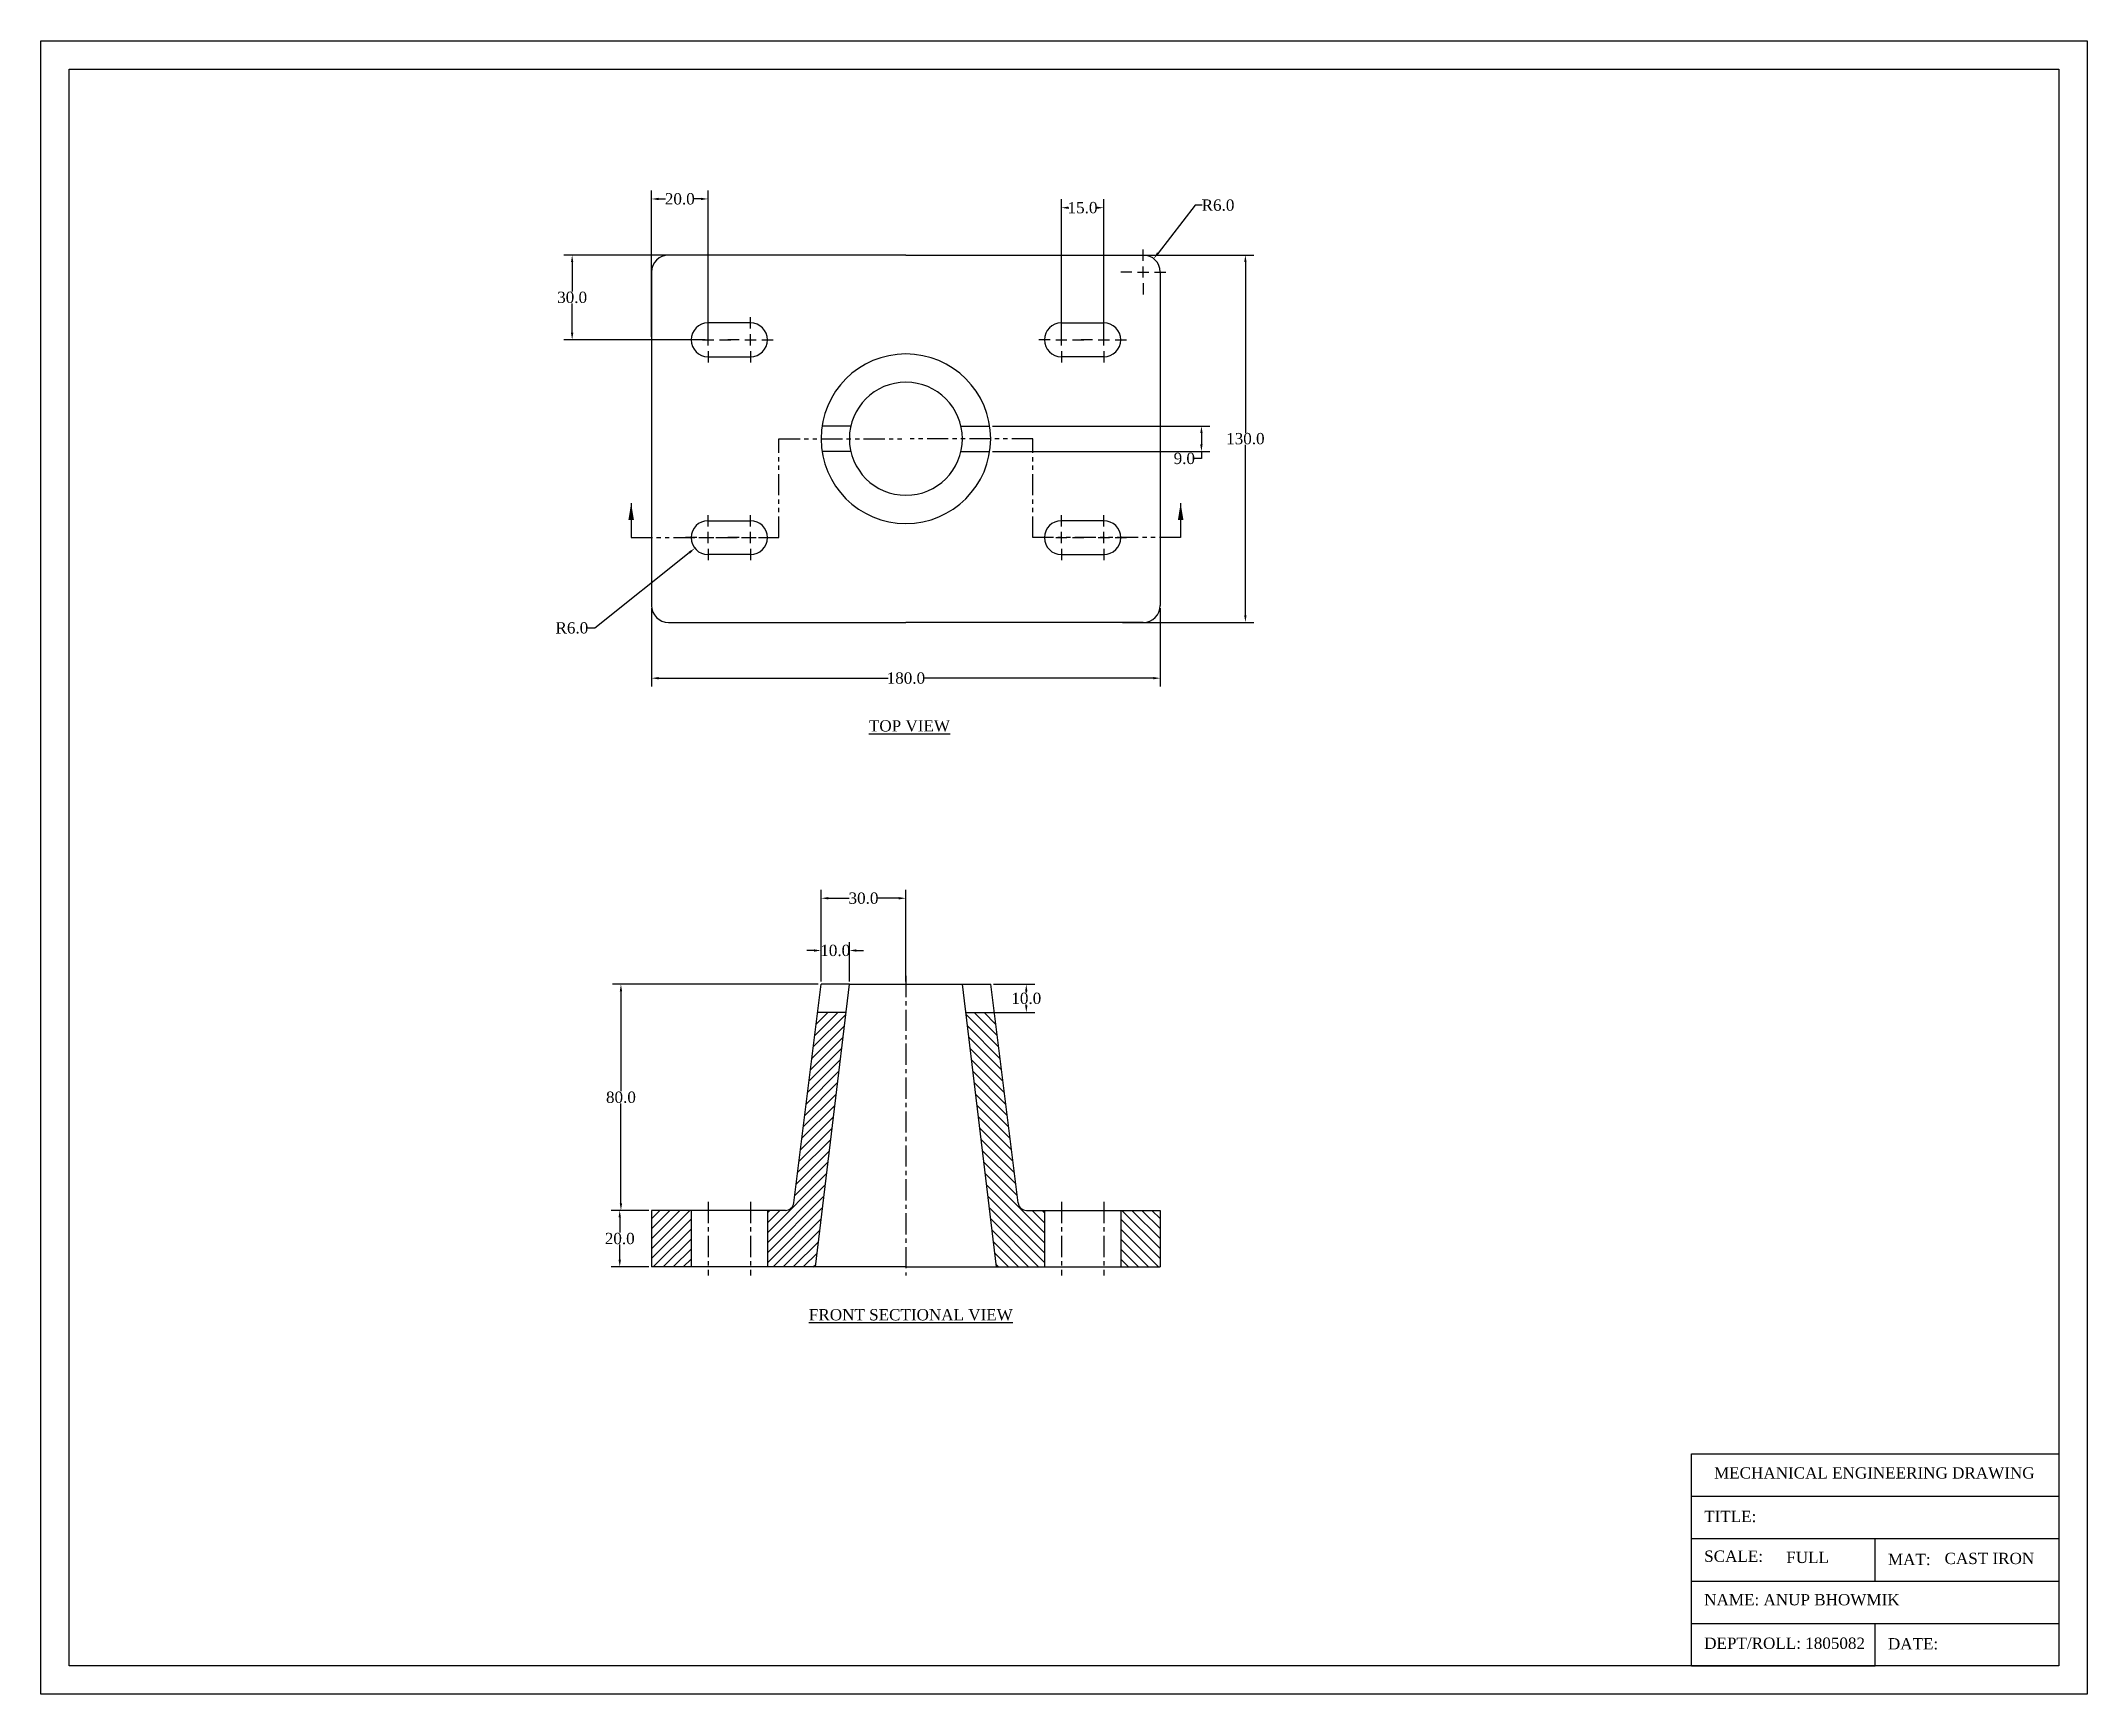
# Model space of a CAD drawing. Header units: millimetres. Extents: x 14 to 738, y -548 to 37.
import ezdxf

# ---------------------------------------------------------------- set-up
doc = ezdxf.new("R2010")
doc.units = ezdxf.units.MM
doc.header["$MEASUREMENT"] = 0
doc.linetypes.add('CENTER', pattern=[2, 1.25, -0.25, 0.25, -0.25])
doc.linetypes.add('PHANTOM', pattern=[2.5, 1.25, -0.25, 0.25, -0.25, 0.25, -0.25])
doc.styles.get("Standard").update_dxf_attribs({"font": 'times.ttf', "height": 4})
doc.dimstyles.get("Standard").update_dxf_attribs({"dimtxt": 2, "dimasz": 2.5, "dimexe": 3, "dimexo": 1, "dimgap": 0.09, "dimtad": 0, "dimtih": 1, "dimtoh": 1, "dimdec": 1, "dimzin": 0, "dimdsep": 46, "dimtxsty": 'Standard', "dimcen": -2, "dimadec": 0, "dimazin": 0, "dimtfac": 1, "dimtdec": 1, "dimtofl": 0, "dimtmove": 0, "dimatfit": 3, "dimfxl": 1, "dimtolj": 1, "dimtzin": 0, "dimarcsym": 0})

# ---------------------------------------------------------------- blocks, each defined once
blk = doc.blocks.new('*D1')
at = {"color": 0, "lineweight": -2}
for p, q in [((248.58, -38.73), (198.49, -38.73)), ((201.49, -41.23), (201.49, -51.6)), ((201.49, -66.23), (201.49, -55.87)), ((248.58, -68.73), (198.49, -68.73))]:
    blk.add_line(p, q, dxfattribs=at)
at = {"color": 0}
for points in [[(201.07, -41.23), (201.9, -41.23), (201.49, -38.73)], [(201.07, -66.23), (201.9, -66.23), (201.49, -68.73)]]:
    blk.add_solid(points, dxfattribs=at)
at = {"layer": 'Defpoints', "color": 0}
for p in [(201.49, -38.73), (249.58, -38.73), (249.58, -68.73)]:
    blk.add_point(p, dxfattribs=at)
at = {"color": 0, "insert": (201.49, -53.73), "char_height": 4, "attachment_point": 5}
blk.add_mtext('\\A1;30.0', dxfattribs=at)
blk = doc.blocks.new('*D2')
at = {"color": 0, "lineweight": -2}
for p, q in [((229.58, -67.73), (229.58, -15.88)), ((232.08, -18.88), (234.49, -18.88)), ((247.08, -18.88), (244.67, -18.88)), ((249.58, -67.73), (249.58, -15.88))]:
    blk.add_line(p, q, dxfattribs=at)
at = {"color": 0}
for points in [[(232.08, -18.46), (232.08, -19.3), (229.58, -18.88)], [(247.08, -18.46), (247.08, -19.3), (249.58, -18.88)]]:
    blk.add_solid(points, dxfattribs=at)
at = {"layer": 'Defpoints', "color": 0}
for p in [(229.58, -18.88), (229.58, -68.73), (249.58, -68.73)]:
    blk.add_point(p, dxfattribs=at)
at = {"color": 0, "insert": (239.58, -18.88), "char_height": 4, "attachment_point": 5}
blk.add_mtext('\\A1;20.0', dxfattribs=at)
blk = doc.blocks.new('*D3')
at = {"color": 0, "lineweight": -2}
for p, q in [((421.93, -21.1), (408.8, -38.02)), ((424.43, -21.1), (421.93, -21.1)), ((403.58, -40.73), (403.58, -36.73)), ((403.58, -46.73), (403.58, -42.73)), ((399.58, -44.73), (395.58, -44.73)), ((401.58, -44.73), (405.58, -44.73)), ((403.58, -48.73), (403.58, -52.73)), ((407.58, -44.73), (411.58, -44.73))]:
    blk.add_line(p, q, dxfattribs=at)
at = {"color": 0}
blk.add_solid([(408.47, -37.76), (409.12, -38.28), (407.26, -39.99)], dxfattribs=at)
at = {"layer": 'Defpoints', "color": 0}
for p in [(407.26, -39.99), (403.58, -44.73)]:
    blk.add_point(p, dxfattribs=at)
at = {"color": 0, "insert": (430.02, -21.1), "char_height": 4, "attachment_point": 5}
blk.add_mtext('\\A1;R6.0', dxfattribs=at)
blk = doc.blocks.new('*D4')
at = {"color": 0, "lineweight": -2}
for p, q in [((229.58, -163.73), (229.58, -191.46)), ((409.58, -163.73), (409.58, -191.46)), ((232.08, -188.46), (313.3, -188.46)), ((407.08, -188.46), (325.87, -188.46))]:
    blk.add_line(p, q, dxfattribs=at)
at = {"color": 0}
for points in [[(232.08, -188.04), (232.08, -188.88), (229.58, -188.46)], [(407.08, -188.04), (407.08, -188.88), (409.58, -188.46)]]:
    blk.add_solid(points, dxfattribs=at)
at = {"layer": 'Defpoints', "color": 0}
for p in [(229.58, -162.73), (409.58, -162.73), (409.58, -188.46)]:
    blk.add_point(p, dxfattribs=at)
at = {"color": 0, "insert": (319.58, -188.46), "char_height": 4, "attachment_point": 5}
blk.add_mtext('\\A1;180.0', dxfattribs=at)
blk = doc.blocks.new('*D5')
at = {"color": 0, "lineweight": -2}
for p, q in [((396.26, -38.73), (442.7, -38.73)), ((439.7, -41.23), (439.7, -101.6)), ((439.7, -166.23), (439.7, -105.87)), ((396.26, -168.73), (442.7, -168.73))]:
    blk.add_line(p, q, dxfattribs=at)
at = {"color": 0}
for points in [[(439.29, -41.23), (440.12, -41.23), (439.7, -38.73)], [(439.29, -166.23), (440.12, -166.23), (439.7, -168.73)]]:
    blk.add_solid(points, dxfattribs=at)
at = {"layer": 'Defpoints', "color": 0}
for p in [(395.26, -38.73), (395.26, -168.73), (439.7, -168.73)]:
    blk.add_point(p, dxfattribs=at)
at = {"color": 0, "insert": (439.7, -103.73), "char_height": 4, "attachment_point": 5}
blk.add_mtext('\\A1;130.0', dxfattribs=at)
blk = doc.blocks.new('*D6')
at = {"color": 0, "lineweight": -2}
for p, q in [((249.58, -134.73), (249.58, -130.73)), ((249.58, -140.73), (249.58, -136.73)), ((209.49, -170.7), (242.94, -144.03)), ((245.58, -138.73), (241.58, -138.73)), ((247.58, -138.73), (251.58, -138.73)), ((249.58, -142.73), (249.58, -146.73)), ((253.58, -138.73), (257.58, -138.73)), ((206.99, -170.7), (209.49, -170.7))]:
    blk.add_line(p, q, dxfattribs=at)
at = {"color": 0}
blk.add_solid([(242.68, -143.71), (243.2, -144.36), (244.89, -142.48)], dxfattribs=at)
at = {"layer": 'Defpoints', "color": 0}
for p in [(244.89, -142.48), (249.58, -138.73)]:
    blk.add_point(p, dxfattribs=at)
at = {"color": 0, "insert": (201.39, -170.7), "char_height": 4, "attachment_point": 5}
blk.add_mtext('\\A1;R6.0', dxfattribs=at)
blk = doc.blocks.new('*D7')
at = {"color": 0, "lineweight": -2}
for p, q in [((350.24, -99.23), (427.15, -99.23)), ((350.24, -108.23), (427.15, -108.23)), ((424.15, -101.73), (424.15, -105.73)), ((424.15, -108.23), (424.15, -110.73)), ((424.15, -110.73), (421.65, -110.73))]:
    blk.add_line(p, q, dxfattribs=at)
at = {"color": 0}
for points in [[(423.73, -101.73), (424.57, -101.73), (424.15, -99.23)], [(423.73, -105.73), (424.57, -105.73), (424.15, -108.23)]]:
    blk.add_solid(points, dxfattribs=at)
at = {"layer": 'Defpoints', "color": 0}
for p in [(349.24, -99.23), (349.24, -108.23), (424.15, -108.23)]:
    blk.add_point(p, dxfattribs=at)
at = {"color": 0, "insert": (418.09, -110.73), "char_height": 4, "attachment_point": 5}
blk.add_mtext('\\A1;9.0', dxfattribs=at)
blk = doc.blocks.new('*D8')
at = {"color": 0, "lineweight": -2}
for p, q in [((374.58, -67.73), (374.58, -18.99)), ((389.58, -67.73), (389.58, -18.99)), ((377.08, -21.99), (377.28, -21.99)), ((387.08, -21.99), (386.89, -21.99))]:
    blk.add_line(p, q, dxfattribs=at)
at = {"color": 0}
for points in [[(377.08, -21.57), (377.08, -22.4), (374.58, -21.99)], [(387.08, -21.57), (387.08, -22.4), (389.58, -21.99)]]:
    blk.add_solid(points, dxfattribs=at)
at = {"layer": 'Defpoints', "color": 0}
for p in [(389.58, -21.99), (374.58, -68.73), (389.58, -68.73)]:
    blk.add_point(p, dxfattribs=at)
at = {"color": 0, "insert": (382.08, -21.99), "char_height": 4, "attachment_point": 5}
blk.add_mtext('\\A1;15.0', dxfattribs=at)
blk = doc.blocks.new('*D9')
at = {"color": 0, "lineweight": -2}
for p, q in [((228.58, -376.79), (215.33, -376.79)), ((218.33, -379.29), (218.33, -384.66)), ((218.33, -394.29), (218.33, -388.92)), ((228.58, -396.79), (215.33, -396.79))]:
    blk.add_line(p, q, dxfattribs=at)
at = {"color": 0}
for points in [[(217.91, -379.29), (218.75, -379.29), (218.33, -376.79)], [(217.91, -394.29), (218.75, -394.29), (218.33, -396.79)]]:
    blk.add_solid(points, dxfattribs=at)
at = {"layer": 'Defpoints', "color": 0}
for p in [(229.58, -376.79), (218.33, -396.79), (229.58, -396.79)]:
    blk.add_point(p, dxfattribs=at)
at = {"color": 0, "insert": (218.33, -386.79), "char_height": 4, "attachment_point": 5}
blk.add_mtext('\\A1;20.0', dxfattribs=at)
blk = doc.blocks.new('*D10')
at = {"color": 0, "lineweight": -2}
for p, q in [((288.58, -296.79), (215.75, -296.79)), ((218.75, -299.29), (218.75, -334.66)), ((218.75, -374.29), (218.75, -338.92)), ((228.52, -376.79), (215.75, -376.79))]:
    blk.add_line(p, q, dxfattribs=at)
at = {"color": 0}
for points in [[(218.34, -299.29), (219.17, -299.29), (218.75, -296.79)], [(218.34, -374.29), (219.17, -374.29), (218.75, -376.79)]]:
    blk.add_solid(points, dxfattribs=at)
at = {"layer": 'Defpoints', "color": 0}
for p in [(289.58, -296.79), (218.75, -376.79), (229.52, -376.79)]:
    blk.add_point(p, dxfattribs=at)
at = {"color": 0, "insert": (218.75, -336.79), "char_height": 4, "attachment_point": 5}
blk.add_mtext('\\A1;80.0', dxfattribs=at)
blk = doc.blocks.new('*D11')
at = {"color": 0, "lineweight": -2}
for p, q in [((289.58, -295.79), (289.58, -281.83)), ((299.58, -295.79), (299.58, -281.83)), ((287.08, -284.83), (284.58, -284.83)), ((302.08, -284.83), (304.58, -284.83))]:
    blk.add_line(p, q, dxfattribs=at)
at = {"color": 0}
for points in [[(287.08, -284.42), (287.08, -285.25), (289.58, -284.83)], [(302.08, -284.42), (302.08, -285.25), (299.58, -284.83)]]:
    blk.add_solid(points, dxfattribs=at)
at = {"layer": 'Defpoints', "color": 0}
for p in [(299.58, -284.83), (289.58, -296.79), (299.58, -296.79)]:
    blk.add_point(p, dxfattribs=at)
at = {"color": 0, "insert": (294.58, -284.83), "char_height": 4, "attachment_point": 5}
blk.add_mtext('\\A1;10.0', dxfattribs=at)
blk = doc.blocks.new('*D12')
at = {"color": 0, "lineweight": -2}
for p, q in [((350.58, -296.79), (365.18, -296.79)), ((362.18, -299.29), (362.18, -299.66)), ((362.18, -304.29), (362.18, -303.92)), ((350.58, -306.79), (365.18, -306.79))]:
    blk.add_line(p, q, dxfattribs=at)
at = {"color": 0}
for points in [[(361.77, -299.29), (362.6, -299.29), (362.18, -296.79)], [(361.77, -304.29), (362.6, -304.29), (362.18, -306.79)]]:
    blk.add_solid(points, dxfattribs=at)
at = {"layer": 'Defpoints', "color": 0}
for p in [(349.58, -296.79), (349.58, -306.79), (362.18, -306.79)]:
    blk.add_point(p, dxfattribs=at)
at = {"color": 0, "insert": (362.18, -301.79), "char_height": 4, "attachment_point": 5}
blk.add_mtext('\\A1;10.0', dxfattribs=at)
blk = doc.blocks.new('*D13')
at = {"color": 0, "lineweight": -2}
for p, q in [((289.58, -295.79), (289.58, -263.34)), ((292.08, -266.34), (299.55, -266.34)), ((317.08, -266.34), (309.62, -266.34)), ((319.58, -295.79), (319.58, -263.34))]:
    blk.add_line(p, q, dxfattribs=at)
at = {"color": 0}
for points in [[(292.08, -265.93), (292.08, -266.76), (289.58, -266.34)], [(317.08, -265.93), (317.08, -266.76), (319.58, -266.34)]]:
    blk.add_solid(points, dxfattribs=at)
at = {"layer": 'Defpoints', "color": 0}
for p in [(319.58, -266.34), (289.58, -296.79), (319.58, -296.79)]:
    blk.add_point(p, dxfattribs=at)
at = {"color": 0, "insert": (304.58, -266.34), "char_height": 4, "attachment_point": 5}
blk.add_mtext('\\A1;30.0', dxfattribs=at)

msp = doc.modelspace()

# ---------------------------------------------------------------- hatches: boundary and pattern name
h = msp.add_hatch()
h.set_pattern_fill('ANSI31', color=256, scale=20, style=0)
h.set_pattern_definition([(45, (0, -54.2357), (-1.767767, 1.767767), [])])
h.paths.add_polyline_path([(243.58, -376.79), (229.58, -376.79), (229.58, -396.79), (243.58, -396.79)])
h.paths.add_polyline_path([(270.58, -396.79), (287.55, -396.79), (298.38, -306.79), (288.33, -306.79), (279.91, -374.16, -0.378242), (276.94, -376.79), (270.58, -376.79)])
h = msp.add_hatch()
h.set_pattern_fill('ANSI31', color=256, scale=20, style=0)
h.set_pattern_definition([(135, (639.1685, -54.2357), (1.767767, 1.767767), [])])
h.paths.add_polyline_path([(395.58, -396.79), (409.58, -396.79), (409.58, -376.79), (395.58, -376.79)])
h.paths.add_polyline_path([(368.58, -376.79), (362.23, -376.79, -0.378242), (359.26, -374.16), (350.83, -306.79), (340.79, -306.79), (351.62, -396.79), (368.58, -396.79)])

# ---------------------------------------------------------------- linework, layer by layer
for p, q in [((319.58, -38.73), (235.58, -38.73)), ((319.58, -38.73), (403.58, -38.73)), ((229.58, -44.73), (229.58, -162.73)), ((409.58, -44.73), (409.58, -162.73)), ((249.58, -64.73), (249.58, -60.73)), ((264.58, -62.73), (249.58, -62.73)), ((264.58, -64.73), (264.58, -60.73)), ((374.58, -64.73), (374.58, -60.73)), ((374.58, -62.73), (389.58, -62.73)), ((389.58, -64.73), (389.58, -60.73)), ((245.58, -68.73), (241.58, -68.73)), ((247.58, -68.73), (251.58, -68.73)), ((249.58, -70.73), (249.58, -66.73)), ((253.58, -68.73), (257.58, -68.73)), ((260.58, -68.73), (256.58, -68.73)), ((262.58, -68.73), (266.58, -68.73)), ((264.58, -70.73), (264.58, -66.73)), ((268.58, -68.73), (272.58, -68.73)), ((370.58, -68.73), (366.58, -68.73)), ((372.58, -68.73), (376.58, -68.73)), ((374.58, -70.73), (374.58, -66.73)), ((378.58, -68.73), (382.58, -68.73)), ((385.58, -68.73), (381.58, -68.73)), ((387.58, -68.73), (391.58, -68.73)), ((389.58, -70.73), (389.58, -66.73)), ((393.58, -68.73), (397.58, -68.73)), ((249.58, -72.73), (249.58, -76.73)), ((249.58, -74.73), (264.58, -74.73)), ((264.58, -72.73), (264.58, -76.73)), ((374.58, -72.73), (374.58, -76.73)), ((389.58, -74.73), (374.58, -74.73)), ((389.58, -72.73), (389.58, -76.73)), ((300.1, -99.23), (289.92, -99.23)), ((339.07, -99.23), (349.24, -99.23)), ((300.1, -108.23), (289.92, -108.23)), ((339.07, -108.23), (349.24, -108.23)), ((249.58, -134.73), (249.58, -130.73)), ((249.58, -132.73), (264.58, -132.73)), ((249.58, -140.73), (249.58, -136.73)), ((264.58, -134.73), (264.58, -130.73)), ((264.58, -140.73), (264.58, -136.73)), ((374.58, -134.73), (374.58, -130.73)), ((389.58, -132.73), (374.58, -132.73)), ((374.58, -140.73), (374.58, -136.73)), ((389.58, -134.73), (389.58, -130.73)), ((389.58, -140.73), (389.58, -136.73)), ((245.58, -138.73), (241.58, -138.73)), ((247.58, -138.73), (251.58, -138.73)), ((249.58, -142.73), (249.58, -146.73)), ((264.58, -144.73), (249.58, -144.73)), ((253.58, -138.73), (257.58, -138.73)), ((260.58, -138.73), (256.58, -138.73)), ((262.58, -138.73), (266.58, -138.73)), ((264.58, -142.73), (264.58, -146.73)), ((268.58, -138.73), (272.58, -138.73)), ((370.58, -138.73), (366.58, -138.73)), ((372.58, -138.73), (376.58, -138.73)), ((374.58, -142.73), (374.58, -146.73)), ((374.58, -144.73), (389.58, -144.73)), ((378.58, -138.73), (382.58, -138.73)), ((385.58, -138.73), (381.58, -138.73)), ((387.58, -138.73), (391.58, -138.73)), ((389.58, -142.73), (389.58, -146.73)), ((393.58, -138.73), (397.58, -138.73)), ((235.58, -168.73), (319.58, -168.73)), ((403.58, -168.73), (319.58, -168.73)), ((279.91, -374.16), (289.58, -296.79)), ((287.55, -396.79), (299.58, -296.79)), ((299.58, -296.79), (289.58, -296.79)), ((299.58, -296.79), (339.58, -296.79)), ((339.58, -296.79), (349.58, -296.79)), ((351.62, -396.79), (339.58, -296.79)), ((359.26, -374.16), (349.58, -296.79)), ((298.38, -306.79), (288.33, -306.79)), ((340.79, -306.79), (350.83, -306.79)), ((276.94, -376.79), (229.58, -376.79)), ((229.58, -376.79), (229.58, -396.79)), ((362.23, -376.79), (409.58, -376.79)), ((409.58, -376.79), (409.58, -396.79)), ((319.58, -396.79), (229.58, -396.79)), ((319.58, -396.79), (279.58, -396.79)), ((319.58, -396.79), (409.58, -396.79)), ((319.58, -396.79), (359.58, -396.79)), ((597.52, -537.96), (597.52, -462.96)), ((597.52, -462.96), (727.52, -462.96)), ((727.52, -462.96), (727.52, -537.96)), ((597.52, -492.96), (597.52, -477.96)), ((597.52, -477.96), (727.52, -477.96)), ((597.52, -507.96), (597.52, -492.96)), ((597.52, -492.96), (727.52, -492.96)), ((662.52, -507.96), (662.52, -492.96)), ((597.52, -522.96), (597.52, -507.96)), ((597.52, -507.96), (727.52, -507.96)), ((597.52, -507.96), (662.52, -507.96)), ((597.52, -537.96), (597.52, -522.96)), ((597.52, -522.96), (727.52, -522.96)), ((662.52, -537.96), (662.52, -522.96)), ((727.52, -537.96), (597.52, -537.96)), ((597.52, -537.96), (662.52, -537.96)), ((597.52, -537.96), (662.52, -537.96))]:
    msp.add_line(p, q)
at = {"color": 6, "linetype": 'CENTER', "ltscale": 6}
for p, q in [((319.58, -293.79), (319.58, -399.79)), ((249.58, -373.79), (249.58, -399.79)), ((264.58, -373.79), (264.58, -399.79)), ((374.58, -373.79), (374.58, -399.79)), ((389.58, -373.79), (389.58, -399.79))]:
    msp.add_line(p, q, dxfattribs=at)
at = {"ltscale": 6}
for p, q in [((243.58, -376.79), (243.58, -396.79)), ((270.58, -376.79), (270.58, -396.79)), ((368.58, -376.79), (368.58, -396.79)), ((395.58, -376.79), (395.58, -396.79))]:
    msp.add_line(p, q, dxfattribs=at)
for points in [[(13.52, 37.04), (737.52, 37.04), (737.52, -547.96), (13.52, -547.96)], [(23.52, 27.04), (727.52, 27.04), (727.52, -537.96), (23.52, -537.96)]]:
    msp.add_lwpolyline(points, close=True)
at = {"color": 1, "linetype": 'PHANTOM', "lineweight": 30, "ltscale": 6}
for points in [[(222.37, -138.73), (274.62, -138.73), (274.62, -103.73), (319.58, -103.73)], [(416.8, -138.73), (364.55, -138.73), (364.55, -103.73), (319.58, -103.73)]]:
    msp.add_lwpolyline(points, dxfattribs=at)
for centre, radius, start, end in [((235.58, -44.73), 6, 90, 180), ((403.58, -44.73), 6, 0, 90), ((249.58, -68.73), 6, 90, 270), ((264.58, -68.73), 6, 270, 90), ((374.58, -68.73), 6, 90, 270), ((389.58, -68.73), 6, 270, 90), ((319.58, -103.73), 30, 90, 270), ((319.58, -103.73), 30, 270, 90), ((319.58, -103.73), 20, 90, 270), ((319.58, -103.73), 20, 270, 90), ((249.58, -138.73), 6, 90, 270), ((264.58, -138.73), 6, 270, 90), ((374.58, -138.73), 6, 90, 270), ((389.58, -138.73), 6, 270, 90), ((235.58, -162.73), 6, 180, 270), ((403.58, -162.73), 6, 270, 0), ((276.94, -373.79), 3, 270, 352.87498), ((362.23, -373.79), 3, 187.12502, 270)]:
    msp.add_arc(centre, radius, start, end)

# ---------------------------------------------------------------- texts
at = {"char_height": 4, "attachment_point": 1}
for s, insert, width in [('{\\LTOP VIEW}', (306.5, -203.33), 47.313), ('{\\LFRONT SECTIONAL VIEW}', (285.26, -411.72), 85.1963), ('{\\fTimes New Roman|b0|i0|c0|p18;MECHANICAL ENGINEERING DRAWING}', (605.52, -467.7), 130), ('   TITLE:', (597.52, -483.1), 130), ('   SCALE:', (597.52, -497.16), 65), ('FULL', (631.09, -497.58), 31.4362), ('   MAT:', (662.52, -498.31), 65), ('CAST IRON', (687.1, -497.95), 40.4271), ('   NAME: ANUP BHOWMIK', (597.52, -512.56), 130), ('   DEPT/ROLL: 1805082', (597.52, -527.96), 65), ('   DATE:', (662.52, -528.16), 65)]:
    msp.add_mtext(s, dxfattribs=dict(at, insert=insert, width=width))

# ---------------------------------------------------------------- dimensions: what is measured, and where the dimension line sits
at = {"color": 4}
for base, p1, p2, picture, middle in [((229.58, -18.88), (249.58, -68.73), (229.58, -68.73), '*D2', (239.58, -18.88)), ((389.58, -21.99), (374.58, -68.73), (389.58, -68.73), '*D8', (382.08, -21.99)), ((409.58, -188.46), (229.58, -162.73), (409.58, -162.73), '*D4', (319.58, -188.46)), ((319.58, -266.34), (289.58, -296.79), (319.58, -296.79), '*D13', (304.58, -266.34))]:
    dim = msp.add_linear_dim(base=base, p1=p1, p2=p2, dimstyle='Standard', dxfattribs=at)
    dim.commit()
    dim.dimension.update_dxf_attribs({"geometry": picture, "text_midpoint": middle})
for center, mpoint, picture, middle in [((403.58, -44.73), (407.26, -39.99), '*D3', (430.02, -21.1)), ((249.58, -138.73), (244.89, -142.48), '*D6', (201.39, -170.7))]:
    dim = msp.add_radius_dim(center=center, mpoint=mpoint, dimstyle='Standard', dxfattribs=at)
    dim.commit()
    dim.dimension.update_dxf_attribs({"geometry": picture, "text_midpoint": middle, "dimtype": 164})
for base, p1, p2, picture, middle in [((201.49, -38.73), (249.58, -68.73), (249.58, -38.73), '*D1', (201.49, -53.73)), ((424.15, -108.23), (349.24, -99.23), (349.24, -108.23), '*D7', (418.09, -110.73)), ((218.75, -376.79), (289.58, -296.79), (229.52, -376.79), '*D10', (218.75, -336.79)), ((362.18, -306.79), (349.58, -296.79), (349.58, -306.79), '*D12', (362.18, -301.79)), ((218.33, -396.79), (229.58, -376.79), (229.58, -396.79), '*D9', (218.33, -386.79))]:
    dim = msp.add_linear_dim(base=base, p1=p1, p2=p2, angle=90, dimstyle='Standard', dxfattribs=at)
    dim.commit()
    dim.dimension.update_dxf_attribs({"geometry": picture, "text_midpoint": middle})
dim = msp.add_linear_dim(base=(439.7, -168.73), p1=(395.26, -38.73), p2=(395.26, -168.73), angle=90, dimstyle='Standard', dxfattribs=at)
dim.commit()
dim.dimension.update_dxf_attribs({"geometry": '*D5', "text_midpoint": (439.7, -103.73), "dimtype": 160})
dim = msp.add_linear_dim(base=(299.58, -284.83), p1=(289.58, -296.79), p2=(299.58, -296.79), dimstyle='Standard', dxfattribs=at)
dim.commit()
dim.dimension.update_dxf_attribs({"geometry": '*D11', "text_midpoint": (294.58, -284.83), "dimtype": 160})

# ---------------------------------------------------------------- leaders
at = {"color": 1, "lineweight": 30}
for points in [[(222.37, -126.51), (222.37, -138.73)], [(416.8, -126.51), (416.8, -138.73)]]:
    msp.add_leader(points, dimstyle='Standard', override={"dimasz": 6, "dimgap": 0.09, "dimtad": 0}, dxfattribs=at)

doc.saveas('drawing.dxf')
